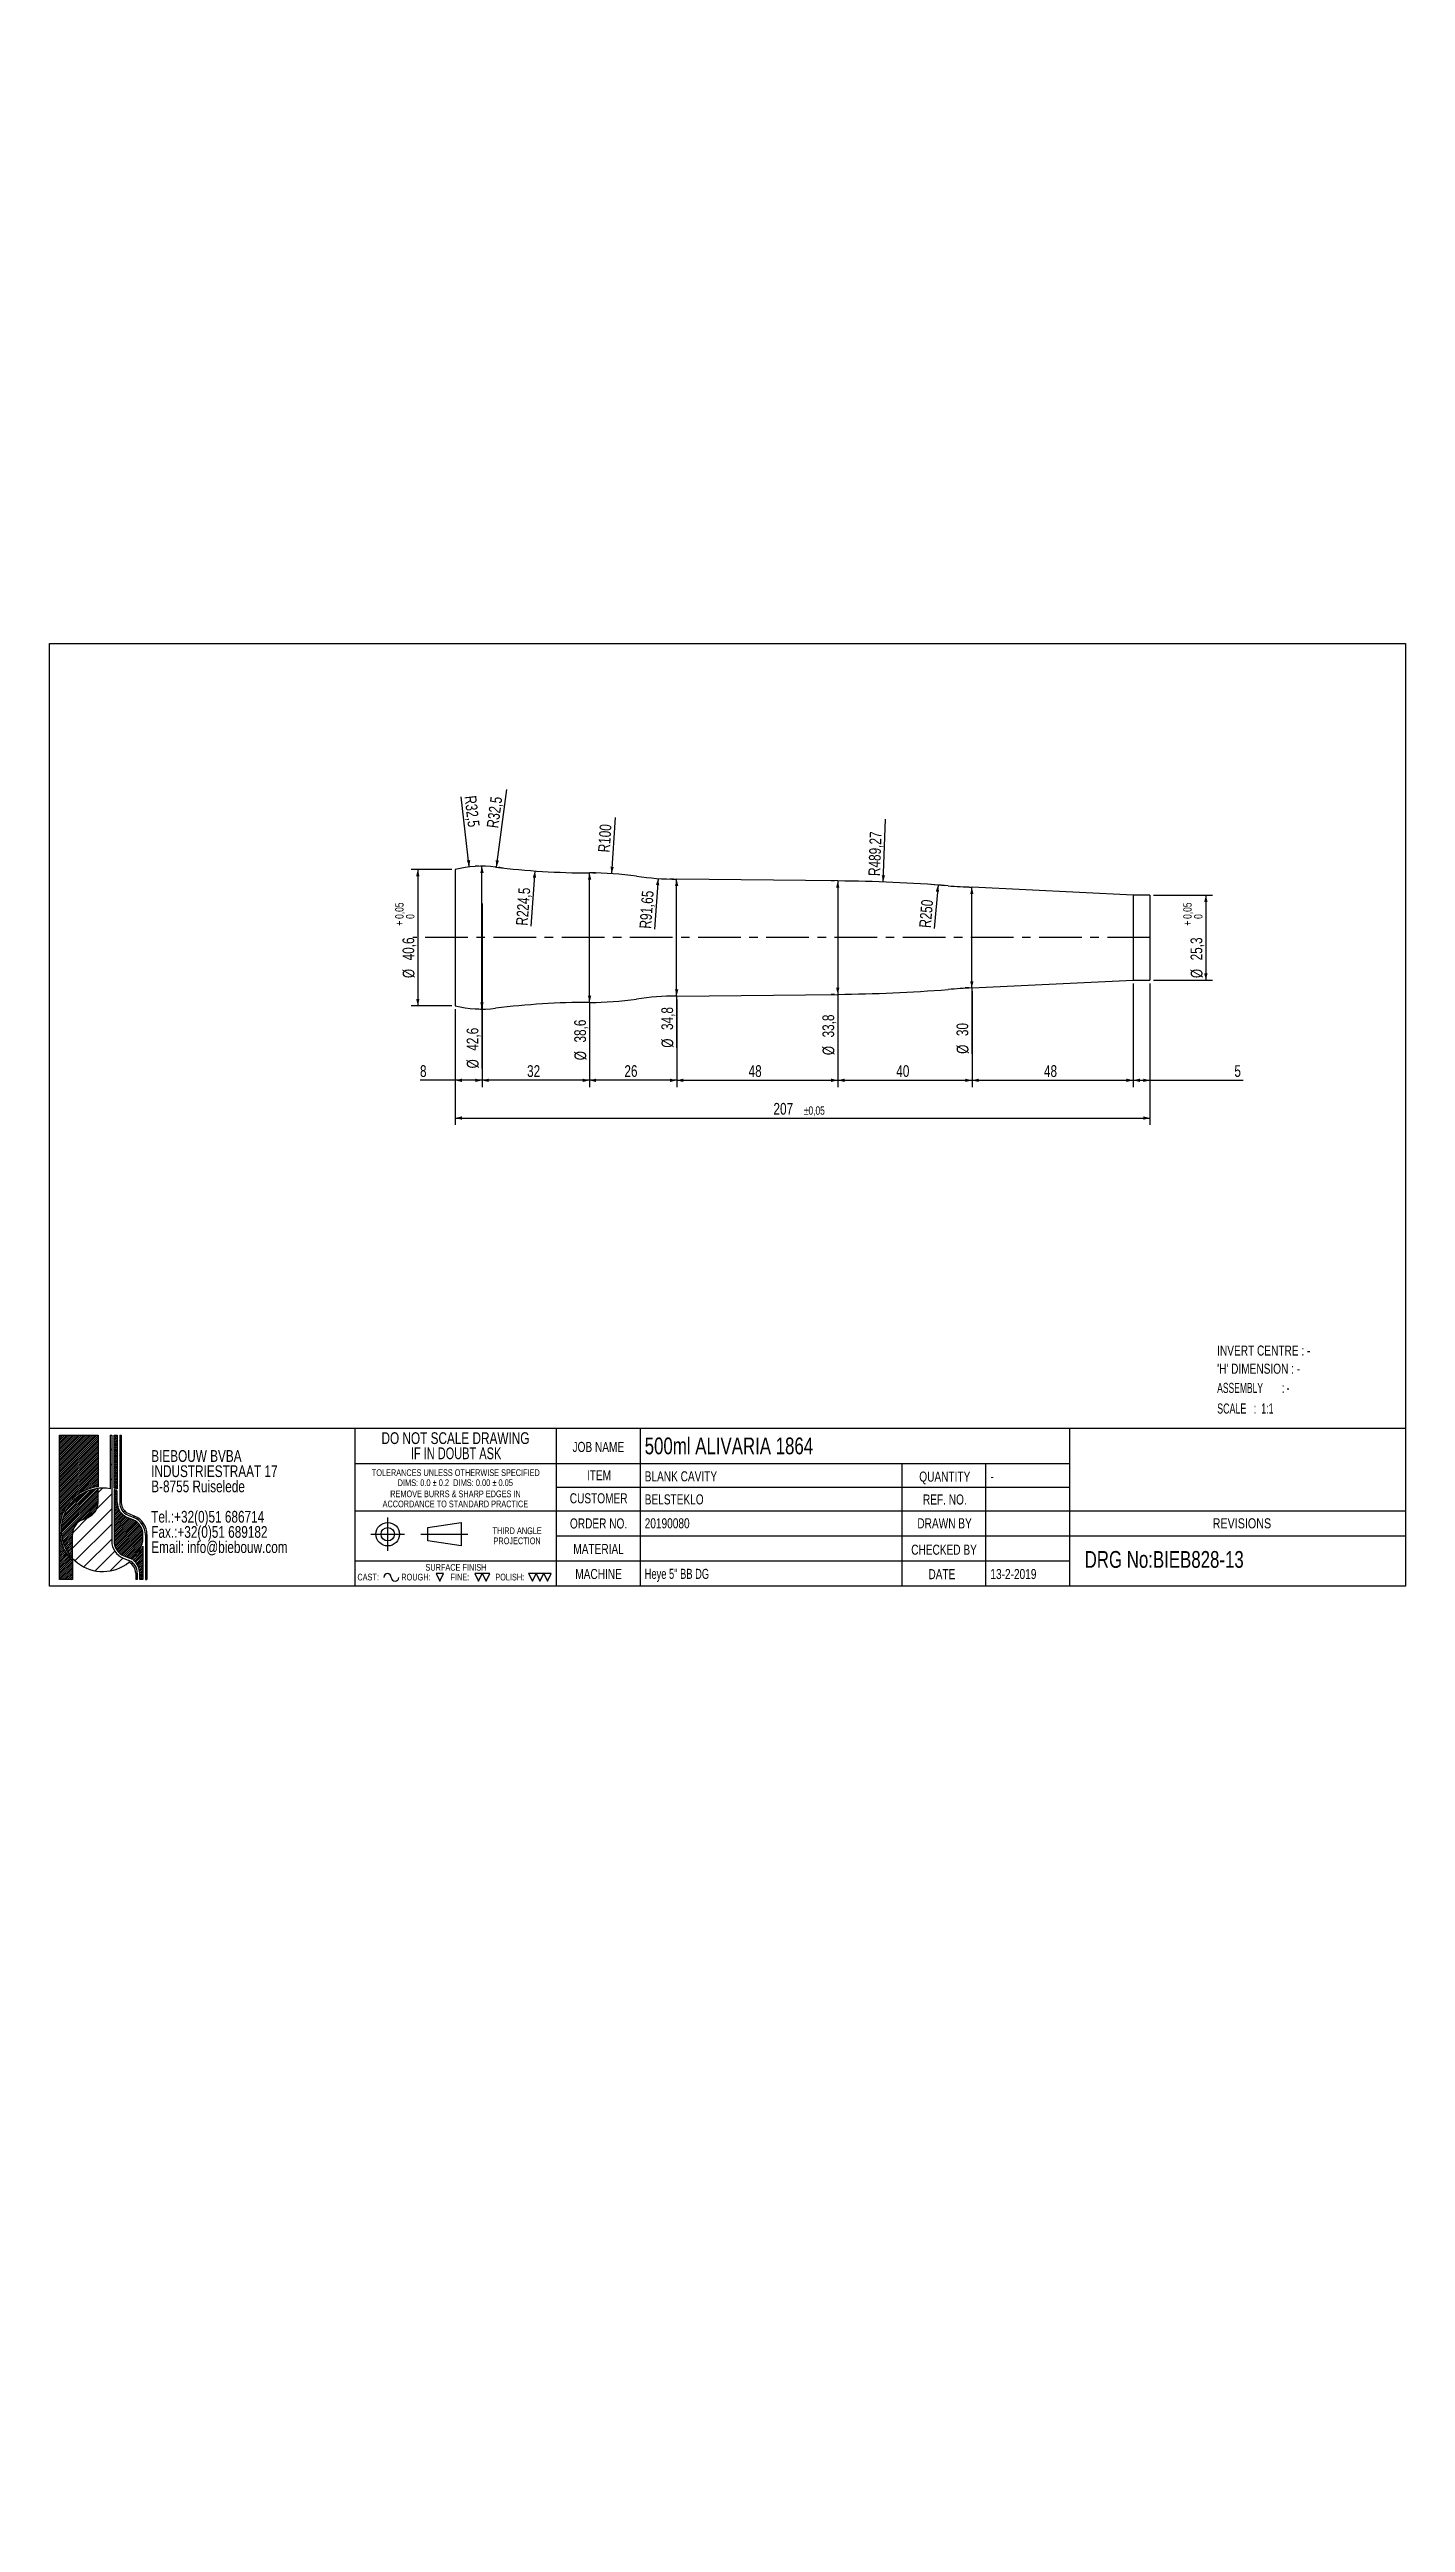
# Model space of a CAD drawing. Header units: millimetres. Extents: x 8 to 412, y -271 to 466.
import ezdxf

# ---------------------------------------------------------------- set-up
doc = ezdxf.new("R2010")
doc.units = ezdxf.units.MM
doc.linetypes.add('CENTERX2', pattern=[20.319999999999997, 12.7, -2.54, 2.54, -2.54])
for name, color, linetype in [('CENTERLINE', 4, 'CENTERX2'), ('DIMENSIONS', 2, 'Continuous'), ('HATCH', 3, 'Continuous'), ('TEXT', 2, 'Continuous')]:
    doc.layers.add(name, color=color, linetype=linetype)
doc.layers.add('OUTLINE', color=7, linetype='Continuous', lineweight=25)
doc.styles.add('SLDTEXTSTYLE0', font='TXT', dxfattribs={"width": 0.75})
doc.styles.add('SLDTEXTSTYLE1', font='TXT', dxfattribs={"width": 0.6911764705882353})
doc.styles.add('SLDTEXTSTYLE2', font='TXT', dxfattribs={"width": 0.7})
doc.styles.add('SLDTEXTSTYLE3', font='TXT', dxfattribs={"width": 0.7978723404255319})
doc.styles.add('SLDTEXTSTYLE4', font='TXT', dxfattribs={"width": 0.6923076923076923})
doc.styles.add('SLDTEXTSTYLE5', font='TXT', dxfattribs={"width": 0.6607142857142857})
doc.styles.add('SLDTEXTSTYLE6', font='TXT', dxfattribs={"width": 0.631578947368421})
doc.dimstyles.new('SLDDIMSTYLE0', dxfattribs={"dimtxt": 3.5, "dimasz": 2, "dimexe": 0, "dimexo": 0.0625, "dimgap": 0.875, "dimtad": 1, "dimrnd": 1e-09, "dimzin": 12, "dimdsep": 46, "dimtxsty": 'SLDTEXTSTYLE0', "dimsah": 1, "dimcen": 0.09, "dimadec": 0, "dimazin": 3, "dimtol": 1, "dimtp": 0.05, "dimtfac": 1, "dimtofl": 0, "dimtmove": 0, "dimatfit": 3, "dimfxl": 0, "dimfrac": 2, "dimtolj": 1, "dimarcsym": 0})
doc.dimstyles.new('SLDDIMSTYLE1', dxfattribs={"dimtxt": 3.5, "dimasz": 2, "dimexe": 0, "dimexo": 0.0625, "dimgap": 0.875, "dimtad": 1, "dimrnd": 1e-09, "dimzin": 12, "dimdsep": 46, "dimtxsty": 'SLDTEXTSTYLE0', "dimsah": 1, "dimcen": 0, "dimadec": 0, "dimazin": 3, "dimtfac": 1, "dimtofl": 0, "dimtmove": 0, "dimatfit": 3, "dimfxl": 0, "dimfrac": 2, "dimtolj": 1, "dimtzin": 12, "dimarcsym": 0})
doc.dimstyles.new('SLDDIMSTYLE2', dxfattribs={"dimtxt": 3.5, "dimasz": 2, "dimexe": 0, "dimexo": 0.0625, "dimgap": 0.875, "dimtad": 1, "dimrnd": 1e-09, "dimzin": 12, "dimdsep": 46, "dimtxsty": 'SLDTEXTSTYLE0', "dimsah": 1, "dimcen": 0.09, "dimadec": 0, "dimazin": 3, "dimtfac": 1, "dimtofl": 0, "dimtmove": 0, "dimatfit": 3, "dimfxl": 0, "dimfrac": 2, "dimtolj": 1, "dimtzin": 12, "dimarcsym": 0})
doc.dimstyles.new('SLDDIMSTYLE3', dxfattribs={"dimtxt": 3.5, "dimasz": 2, "dimexe": 0, "dimexo": 0.0625, "dimgap": 0.875, "dimtad": 1, "dimrnd": 1e-09, "dimzin": 12, "dimdsep": 46, "dimtxsty": 'SLDTEXTSTYLE0', "dimsah": 1, "dimcen": 0.09, "dimadec": 0, "dimazin": 3, "dimtol": 1, "dimtp": 0.05, "dimtm": 0.05, "dimtfac": 1, "dimtofl": 0, "dimtmove": 0, "dimatfit": 3, "dimfxl": 0, "dimfrac": 2, "dimtolj": 1, "dimarcsym": 0})
doc.dimstyles.new('SLDDIMSTYLE4', dxfattribs={"dimtxt": 3.5, "dimasz": 2, "dimexe": 0, "dimexo": 0.0625, "dimgap": 0.875, "dimtad": 1, "dimrnd": 1e-09, "dimzin": 12, "dimdsep": 46, "dimtxsty": 'SLDTEXTSTYLE0', "dimsah": 1, "dimcen": 0, "dimadec": 0, "dimazin": 3, "dimtfac": 1, "dimtofl": 0, "dimtmove": 0, "dimatfit": 3, "dimfxl": 0, "dimfrac": 2, "dimtolj": 1, "dimtzin": 12, "dimarcsym": 0})
pattern_1 = [(45, (0, 0), (-0.2806330037834111, 0.2806330037834111), [])]
pattern_2 = [(45.0000000000001, (0, 0), (-2.245064030267292, 2.245064030267284), [])]

msp = doc.modelspace()

# ---------------------------------------------------------------- texts
at = {"layer": 'TEXT'}
for s, insert, char_height, attachment_point, style in [("'H' DIMENSION : -", (355.8858320410848, 74.32380575351146), 3, 1, 'SLDTEXTSTYLE0'), ('INVERT CENTRE : -', (355.8858320410849, 79.73473918388605), 3, 1, 'SLDTEXTSTYLE0'), ('ASSEMBLY        : -', (355.8858320410848, 68.60543368060368), 3, 1, 'SLDTEXTSTYLE6'), ('SCALE   :  1:1', (355.8858320410848, 62.4585307335178), 3, 1, 'SLDTEXTSTYLE5'), ('500ml ALIVARIA 1864', (185.3356476726978, 52.31634408613472), 5, 1, 'SLDTEXTSTYLE0'), ('JOB NAME', (171.5194316118113, 51.01096898359113), 3, 2, 'SLDTEXTSTYLE0'), ('ITEM', (171.7183895877651, 42.58459331334971), 3, 2, 'SLDTEXTSTYLE0'), ('BLANK CAVITY', (185.3356476726979, 42.25125969254811), 3, 1, 'SLDTEXTSTYLE0'), ('QUANTITY', (274.739223068869, 42.16498313193209), 3, 2, 'SLDTEXTSTYLE0'), ('-', (288.355178992993, 42.22288874440434), 3, 1, 'SLDTEXTSTYLE0'), ('CUSTOMER', (171.6152642204514, 35.70857547238034), 3, 2, 'SLDTEXTSTYLE0'), ('BELSTEKLO', (185.3356476726979, 35.37524185157877), 3, 1, 'SLDTEXTSTYLE0'), ('REF. NO.', (274.7547703088197, 35.35340462566546), 3, 2, 'SLDTEXTSTYLE0'), ('ORDER NO.', (171.5840147941461, 28.20788783192398), 3, 2, 'SLDTEXTSTYLE0'), ('20190080', (185.3285701968924, 28.25372100978859), 3, 1, 'SLDTEXTSTYLE0'), ('DRAWN BY', (274.6735199616227, 28.24386262555702), 3, 2, 'SLDTEXTSTYLE0'), ('REVISIONS', (363.253878740676, 28.24386262555702), 3, 2, 'SLDTEXTSTYLE3'), ('MATERIAL', (171.5913061409345, 20.58667235633873), 3, 2, 'SLDTEXTSTYLE0'), ('CHECKED BY', (274.5160753024359, 20.38182230631737), 3, 2, 'SLDTEXTSTYLE0'), ('DRG No:BIEB828-13', (316.4123628332072, 18.48178827602045), 5, 1, 'SLDTEXTSTYLE0'), ('CAST:', (99.74144781569869, 11.71938222873775), 2, 1, 'SLDTEXTSTYLE0'), ('ROUGH:', (112.8177506495297, 11.71938222873775), 2, 1, 'SLDTEXTSTYLE0'), ('SURFACE FINISH', (129.1010282843464, 14.63616514665305), 2, 2, 'SLDTEXTSTYLE0'), ('FINE:', (127.472204460089, 11.71938222873775), 2, 1, 'SLDTEXTSTYLE0'), ('POLISH:', (140.8244601770985, 11.71938222873775), 2, 1, 'SLDTEXTSTYLE0'), ('MACHINE', (171.5892237036576, 13.13695942547274), 3, 2, 'SLDTEXTSTYLE0'), ('Heye 5" BB DG', (185.3285701968923, 13.18279260333729), 3, 1, 'SLDTEXTSTYLE4'), ('DATE', (273.86978236707, 13.08876582317178), 3, 2, 'SLDTEXTSTYLE0'), ('13-2-2019', (288.3193237968932, 13.13459900103633), 3, 1, 'SLDTEXTSTYLE0')]:
    msp.add_mtext(s, dxfattribs=dict(at, insert=insert, char_height=char_height, attachment_point=attachment_point, style=style))

# ---------------------------------------------------------------- blocks, each defined once
blk = doc.blocks.new('SW_NOTE_0')
at = {"layer": 'TEXT', "color": 0, "char_height": 3.5, "attachment_point": 1, "style": 'SLDTEXTSTYLE0'}
for s, insert in [('BIEBOUW BVBA', (0, 4.497652582159624)), ('INDUSTRIESTRAAT 17', (0, -0.02804194829763434)), ('B-8755 Ruiselede', (0, -4.553736478754892)), ('Tel.:+32(0)51 686714', (0, -13.60512553966941)), ('Fax.:+32(0)51 689182', (0, -18.13082007012667)), ('Email: info@biebouw.com', (0, -22.65651460058393))]:
    blk.add_mtext(s, dxfattribs=dict(at, insert=insert))
blk = doc.blocks.new('SW_NOTE_0_1')
at = {"layer": 'TEXT', "color": 0, "char_height": 2, "attachment_point": 2, "style": 'SLDTEXTSTYLE0'}
for s, insert in [('THIRD ANGLE', (8.34375000000001, 2.5700871898055)), ('PROJECTION', (8.329166397452347, -0.4299128362715322))]:
    blk.add_mtext(s, dxfattribs=dict(at, insert=insert))
blk = doc.blocks.new('SW_NOTE_0_2')
at = {"layer": 'TEXT', "color": 0, "char_height": 2, "attachment_point": 2, "style": 'SLDTEXTSTYLE0'}
for s, insert in [('REMOVE BURRS & SHARP EDGES IN', (21.78125, 2.570087189805503)), ('ACCORDANCE TO STANDARD PRACTICE', (21.7472258657217, -0.4299128362715288))]:
    blk.add_mtext(s, dxfattribs=dict(at, insert=insert))
blk = doc.blocks.new('SW_NOTE_0_3')
at = {"layer": 'TEXT', "color": 0, "char_height": 2, "attachment_point": 2}
for s, insert, style in [('TOLERANCES UNLESS OTHERWISE SPECIFIED', (27.09375, 2.570087189805503), 'SLDTEXTSTYLE0'), ('DIMS: 0.0 ± 0.2  DIMS: 0.00 ± 0.05', (26.93194648623468, -0.4299128362715288), 'SLDTEXTSTYLE1')]:
    blk.add_mtext(s, dxfattribs=dict(at, insert=insert, style=style))
blk = doc.blocks.new('SW_NOTE_0_4')
at = {"layer": 'TEXT', "color": 0, "char_height": 3.5, "attachment_point": 2}
for s, insert, style in [('DO NOT SCALE DRAWING', (28.71093750000001, 4.497652582159624), 'SLDTEXTSTYLE0'), ('IF IN DOUBT ASK', (28.89079850912093, -0.02804194829763434), 'SLDTEXTSTYLE2')]:
    blk.add_mtext(s, dxfattribs=dict(at, insert=insert, style=style))
blk = doc.blocks.new('_D')
at = {"layer": 'DIMENSIONS'}
for p, q in [((127.8672659694946, 221.5952952877426), (115.7406205000144, 221.5952952877427)), ((117.7406205000144, 221.5952952877427), (117.7406205000143, 180.9952952877427)), ((127.8672659694944, 180.9952952877427), (115.7406205000143, 180.9952952877427))]:
    blk.add_line(p, q, dxfattribs=at)
for points in [[(117.7406205000144, 221.5952952877427), (117.2406205000144, 219.5952952877427), (118.2406205000144, 219.5952952877427)], [(117.7406205000143, 180.9952952877427), (118.2406205000143, 182.9952952877427), (117.2406205000143, 182.9952952877427)]]:
    blk.add_solid(points, dxfattribs=at)
at = {"layer": 'DIMENSIONS', "attachment_point": 1, "rotation": 90.0000000000002, "style": 'SLDTEXTSTYLE0'}
for s, insert, char_height in [('0,05', (110.99225678404, 206.8845140979434), 2.5), ('0', (114.2248956013205, 206.8845140979434), 2.5), ('+', (110.99225678404, 204.8636800841237), 2.5), ('40,6', (113.1754112341527, 194.5192353100325), 3.5), ('%%c', (113.2288834108126, 189.2407979116584), 3.5)]:
    blk.add_mtext(s, dxfattribs=dict(at, insert=insert, char_height=char_height))
blk = doc.blocks.new('_D_1')
at = {"layer": 'DIMENSIONS'}
blk.add_line((133.0756566068222, 222.3733636692443), (130.6208722560207, 243.2710062157237), dxfattribs=at)
blk.add_solid([(133.0756566068222, 222.3733636692443), (133.3389124672962, 224.4180387906086), (132.3457411324808, 224.3013738871417)], dxfattribs=at)
at = {"layer": 'DIMENSIONS', "insert": (135.0971282239738, 243.7968187840971), "char_height": 3.5, "attachment_point": 1, "rotation": 276.6996634592391, "style": 'SLDTEXTSTYLE0'}
blk.add_mtext('R32,5', dxfattribs=at)
blk = doc.blocks.new('_D_2')
at = {"layer": 'DIMENSIONS'}
blk.add_line((141.1678180667714, 222.3095041350604), (144.2549136002615, 245.4340560525785), dxfattribs=at)
blk.add_arc((136.8672659694945, 190.0952952877426), 32.5, 78.87459922003727, 81.08494022634514, dxfattribs=at)
blk.add_solid([(141.1678180667714, 222.3095041350604), (141.9280706396395, 224.2257546472449), (140.9368642135682, 224.3580793271611)], dxfattribs=at)
at = {"layer": 'DIMENSIONS', "insert": (138.214363761088, 234.2496009181806), "char_height": 3.5, "attachment_point": 1, "rotation": 82.3960525969595, "style": 'SLDTEXTSTYLE0'}
blk.add_mtext('R32,5', dxfattribs=at)
blk = doc.blocks.new('_D_3')
at = {"layer": 'DIMENSIONS'}
blk.add_line((152.6412090374147, 221.1824437663597), (151.4478477394181, 204.7145531230457), dxfattribs=at)
blk.add_solid([(152.6412090374147, 221.1824437663597), (151.9979638720479, 219.2238126992028), (152.9953485113414, 219.1515362763427)], dxfattribs=at)
at = {"layer": 'DIMENSIONS', "insert": (146.9481062508575, 205.0406311533015), "char_height": 3.5, "attachment_point": 1, "rotation": 85.85525204443185, "style": 'SLDTEXTSTYLE0'}
blk.add_mtext('R224,5', dxfattribs=at)
blk = doc.blocks.new('_D_4')
at = {"layer": 'DIMENSIONS'}
for p, q in [((336.8672659694946, 213.9452952877419), (354.5192482081843, 213.9452952877419)), ((352.5192482081843, 213.9452952877419), (352.5192482081841, 188.6452952877419)), ((336.8672659694944, 188.645295287742), (354.5192482081841, 188.6452952877419))]:
    blk.add_line(p, q, dxfattribs=at)
for points in [[(352.5192482081843, 213.9452952877419), (352.0192482081843, 211.9452952877419), (353.0192482081843, 211.9452952877419)], [(352.5192482081841, 188.6452952877419), (353.0192482081841, 190.6452952877419), (352.0192482081841, 190.6452952877419)]]:
    blk.add_solid(points, dxfattribs=at)
at = {"layer": 'DIMENSIONS', "attachment_point": 1, "rotation": 90.0000000000002, "style": 'SLDTEXTSTYLE0'}
for s, insert, char_height in [('0,05', (345.7708844922099, 206.8845140979426), 2.5), ('0', (349.0035233094904, 206.8845140979426), 2.5), ('+', (345.7708844922099, 204.8636800841229), 2.5), ('25,3', (347.9540389423227, 194.5192353100317), 3.5), ('%%c', (348.0075111189825, 189.2407979116576), 3.5)]:
    blk.add_mtext(s, dxfattribs=dict(at, insert=insert, char_height=char_height))
blk = doc.blocks.new('_D_5')
at = {"layer": 'DIMENSIONS'}
blk.add_line((256.3647460843146, 217.8684008848841), (257.0773150289392, 236.6052241075351), dxfattribs=at)
blk.add_solid([(256.3647460843146, 217.8684008848841), (256.9403907606402, 219.8479546746605), (255.9411131329424, 219.8859576058989)], dxfattribs=at)
at = {"layer": 'DIMENSIONS', "insert": (251.9206398665214, 219.7313631913786), "char_height": 3.5, "attachment_point": 1, "rotation": 87.82206797973451, "style": 'SLDTEXTSTYLE0'}
blk.add_mtext('R489,27', dxfattribs=at)
blk = doc.blocks.new('_D_6')
at = {"layer": 'DIMENSIONS'}
for p, q in [((194.8672659694945, 182.8952952877424), (194.8672659694945, 156.770295287742)), ((242.8672659694945, 183.3952952877423), (242.8672659694945, 156.770295287742)), ((194.8672659694945, 158.770295287742), (242.8672659694945, 158.770295287742))]:
    blk.add_line(p, q, dxfattribs=at)
for points in [[(194.8672659694945, 158.770295287742), (196.8672659694945, 158.270295287742), (196.8672659694945, 159.270295287742)], [(242.8672659694945, 158.770295287742), (240.8672659694945, 159.270295287742), (240.8672659694945, 158.270295287742)]]:
    blk.add_solid(points, dxfattribs=at)
at = {"layer": 'DIMENSIONS', "insert": (216.2811547759717, 163.2820322023208), "char_height": 3.5, "attachment_point": 1, "style": 'SLDTEXTSTYLE0'}
blk.add_mtext('48', dxfattribs=at)
blk = doc.blocks.new('_D_7')
at = {"layer": 'DIMENSIONS'}
for p, q in [((282.8672659694944, 185.2952952877421), (282.8672659694944, 156.770295287742)), ((330.8672659694944, 187.645295287742), (330.8672659694944, 156.770295287742)), ((282.8672659694944, 158.770295287742), (330.8672659694944, 158.770295287742))]:
    blk.add_line(p, q, dxfattribs=at)
for points in [[(282.8672659694944, 158.770295287742), (284.8672659694944, 158.270295287742), (284.8672659694944, 159.270295287742)], [(330.8672659694944, 158.770295287742), (328.8672659694944, 159.270295287742), (328.8672659694944, 158.270295287742)]]:
    blk.add_solid(points, dxfattribs=at)
at = {"layer": 'DIMENSIONS', "insert": (304.2811547759717, 163.2820322023208), "char_height": 3.5, "attachment_point": 1, "style": 'SLDTEXTSTYLE0'}
blk.add_mtext('48', dxfattribs=at)
blk = doc.blocks.new('_D_8')
at = {"layer": 'DIMENSIONS'}
for p, q in [((330.8672659694944, 187.645295287742), (330.8672659694943, 156.7702952877374)), ((335.8672659694944, 187.645295287742), (335.8672659694943, 156.7702952877373)), ((330.8672659694943, 158.7702952877374), (335.8672659694943, 158.7702952877373)), ((335.8672659694943, 158.7702952877373), (363.5902979094947, 158.7702952877372))]:
    blk.add_line(p, q, dxfattribs=at)
for points in [[(330.8672659694943, 158.7702952877374), (332.8672659694943, 158.2702952877374), (332.8672659694943, 159.2702952877374)], [(335.8672659694943, 158.7702952877373), (333.8672659694943, 159.2702952877373), (333.8672659694943, 158.2702952877373)]]:
    blk.add_solid(points, dxfattribs=at)
at = {"layer": 'DIMENSIONS', "insert": (361.0041867159719, 163.2820322023161), "char_height": 3.5, "attachment_point": 1, "style": 'SLDTEXTSTYLE0'}
blk.add_mtext('5', dxfattribs=at)
blk = doc.blocks.new('_D_9')
at = {"layer": 'DIMENSIONS'}
for p, q in [((335.8672659694944, 187.645295287742), (335.8672659694943, 145.517553386451)), ((128.8672659694944, 179.9952952877427), (128.8672659694943, 145.5175533864517)), ((128.8672659694943, 147.5175533864517), (335.8672659694943, 147.517553386451))]:
    blk.add_line(p, q, dxfattribs=at)
for points in [[(128.8672659694943, 147.5175533864517), (130.8672659694943, 147.0175533864517), (130.8672659694943, 148.0175533864517)], [(335.8672659694943, 147.517553386451), (333.8672659694943, 148.017553386451), (333.8672659694943, 147.017553386451)]]:
    blk.add_solid(points, dxfattribs=at)
at = {"layer": 'DIMENSIONS', "attachment_point": 1, "style": 'SLDTEXTSTYLE0'}
for s, insert, char_height in [('207', (223.6940022557784, 152.0292903010302), 3.5), ('±0,05', (232.7453913166929, 151.0180003457623), 2.5)]:
    blk.add_mtext(s, dxfattribs=dict(at, insert=insert, char_height=char_height))
blk = doc.blocks.new('_D_10')
at = {"layer": 'DIMENSIONS'}
for p, q in [((281.8672659694947, 216.2952952877422), (280.796417034503, 216.2952952877422)), ((282.7964170345027, 186.2952952877421), (282.796417034503, 216.2952952877422)), ((281.8672659694944, 186.2952952877421), (280.7964170345027, 186.2952952877421)), ((282.7964170345027, 186.2952952877421), (282.7964170345024, 166.6674022598911))]:
    blk.add_line(p, q, dxfattribs=at)
for points in [[(282.796417034503, 216.2952952877422), (282.296417034503, 214.2952952877422), (283.296417034503, 214.2952952877422)], [(282.7964170345027, 186.2952952877421), (283.2964170345027, 188.2952952877421), (282.2964170345027, 188.2952952877421)]]:
    blk.add_solid(points, dxfattribs=at)
at = {"layer": 'DIMENSIONS', "char_height": 3.5, "attachment_point": 1, "rotation": 89.99999999999932, "style": 'SLDTEXTSTYLE0'}
for s, insert in [('30', (278.2312077686407, 171.9458396582653)), ('%%c', (278.2846799453005, 166.6674022598912))]:
    blk.add_mtext(s, dxfattribs=dict(at, insert=insert))
blk = doc.blocks.new('_D_11')
at = {"layer": 'DIMENSIONS'}
for p, q in [((282.8672659694944, 185.2952952877421), (282.8672659694944, 156.770295287742)), ((242.8672659694945, 183.3952952877423), (242.8672659694945, 156.770295287742)), ((242.8672659694945, 158.770295287742), (282.8672659694944, 158.770295287742))]:
    blk.add_line(p, q, dxfattribs=at)
for points in [[(242.8672659694945, 158.770295287742), (244.8672659694945, 158.270295287742), (244.8672659694945, 159.270295287742)], [(282.8672659694944, 158.770295287742), (280.8672659694944, 159.270295287742), (280.8672659694944, 158.270295287742)]]:
    blk.add_solid(points, dxfattribs=at)
at = {"layer": 'DIMENSIONS', "insert": (260.2811547759716, 163.2820322023208), "char_height": 3.5, "attachment_point": 1, "style": 'SLDTEXTSTYLE0'}
blk.add_mtext('40', dxfattribs=at)
blk = doc.blocks.new('_D_12')
at = {"layer": 'DIMENSIONS'}
for p, q in [((193.8672659694946, 218.6952952877425), (192.8548674004187, 218.6952952877425)), ((194.8548674004186, 183.8952952877424), (194.8548674004188, 218.6952952877425)), ((193.8672659694945, 183.8952952877424), (192.8548674004186, 183.8952952877424)), ((194.8548674004186, 183.8952952877424), (194.8548674004185, 168.4909031006196))]:
    blk.add_line(p, q, dxfattribs=at)
for points in [[(194.8548674004188, 218.6952952877425), (194.3548674004188, 216.6952952877425), (195.3548674004188, 216.6952952877425)], [(194.8548674004186, 183.8952952877424), (195.3548674004186, 185.8952952877424), (194.3548674004186, 185.8952952877424)]]:
    blk.add_solid(points, dxfattribs=at)
at = {"layer": 'DIMENSIONS', "char_height": 3.5, "attachment_point": 1, "rotation": 89.99999999999973, "style": 'SLDTEXTSTYLE0'}
for s, insert in [('34,8', (190.2896581345568, 173.7693404989937)), ('%%c', (190.3431303112166, 168.4909031006196))]:
    blk.add_mtext(s, dxfattribs=dict(at, insert=insert))
blk = doc.blocks.new('_D_13')
at = {"layer": 'DIMENSIONS'}
for p, q in [((241.8672659694946, 218.1952952877423), (240.8415236886415, 218.1952952877423)), ((242.8415236886415, 218.1952952877423), (242.8415236886413, 184.3952952877423)), ((241.8672659694944, 184.3952952877423), (240.8415236886413, 184.3952952877423)), ((242.8415236886413, 184.3952952877423), (242.8415236886412, 166.2692186817381))]:
    blk.add_line(p, q, dxfattribs=at)
for points in [[(242.8415236886415, 218.1952952877423), (242.3415236886415, 216.1952952877423), (243.3415236886415, 216.1952952877423)], [(242.8415236886413, 184.3952952877423), (243.3415236886413, 186.3952952877423), (242.3415236886413, 186.3952952877423)]]:
    blk.add_solid(points, dxfattribs=at)
at = {"layer": 'DIMENSIONS', "char_height": 3.5, "attachment_point": 1, "rotation": 90.00000000000016, "style": 'SLDTEXTSTYLE0'}
for s, insert in [('33,8', (238.2763144227795, 171.5476560801122)), ('%%c', (238.3297865994394, 166.2692186817381))]:
    blk.add_mtext(s, dxfattribs=dict(at, insert=insert))
blk = doc.blocks.new('_D_14')
at = {"layer": 'DIMENSIONS'}
blk.add_line((272.7195614195953, 216.9993009171604), (271.5516171088488, 204.0006355619472), dxfattribs=at)
blk.add_arc((295.0922069786525, 465.9962180279728), 250, 264.4073421953649, 265.323790448833, dxfattribs=at)
blk.add_solid([(272.7195614195953, 216.9993009171604), (272.0425864209012, 215.052070871392), (273.0385740893444, 214.9625802891557)], dxfattribs=at)
at = {"layer": 'DIMENSIONS', "insert": (267.0581434644151, 204.4043790875393), "char_height": 3.5, "attachment_point": 1, "rotation": 84.86569865336496, "style": 'SLDTEXTSTYLE0'}
blk.add_mtext('R250', dxfattribs=at)
blk = doc.blocks.new('_D_15')
at = {"layer": 'DIMENSIONS'}
blk.add_line((175.5045965550531, 220.3747813692914), (176.6181765180278, 237.115312066689), dxfattribs=at)
blk.add_solid([(175.5045965550531, 220.3747813692914), (176.136240597172, 222.3371844379946), (175.1384457363566, 222.4035577438501)], dxfattribs=at)
at = {"layer": 'DIMENSIONS', "insert": (171.4141983209537, 226.8457094880424), "char_height": 3.5, "attachment_point": 1, "rotation": 86.19429191868312, "style": 'SLDTEXTSTYLE0'}
blk.add_mtext('R100', dxfattribs=at)
blk = doc.blocks.new('_D_16')
at = {"layer": 'DIMENSIONS'}
blk.add_line((189.3132231960186, 218.9217247160358), (188.2368642694908, 203.8033271607399), dxfattribs=at)
blk.add_solid([(189.3132231960186, 218.9217247160358), (188.672454488231, 216.9622820750994), (189.6699296966467, 216.8912665233094)], dxfattribs=at)
at = {"layer": 'DIMENSIONS', "insert": (183.7375956522214, 204.1236539626601), "char_height": 3.5, "attachment_point": 1, "rotation": 85.92768077298835, "style": 'SLDTEXTSTYLE0'}
blk.add_mtext('R91,65', dxfattribs=at)
blk = doc.blocks.new('_D_17')
at = {"layer": 'DIMENSIONS'}
for p, q in [((168.8672659694945, 180.9952952877425), (168.8672659694945, 156.770295287742)), ((194.8672659694945, 182.8952952877424), (194.8672659694945, 156.770295287742)), ((194.8672659694945, 158.770295287742), (168.8672659694945, 158.770295287742))]:
    blk.add_line(p, q, dxfattribs=at)
for points in [[(168.8672659694945, 158.770295287742), (170.8672659694945, 158.270295287742), (170.8672659694945, 159.270295287742)], [(194.8672659694945, 158.770295287742), (192.8672659694945, 159.270295287742), (192.8672659694945, 158.270295287742)]]:
    blk.add_solid(points, dxfattribs=at)
at = {"layer": 'DIMENSIONS', "insert": (179.2811547759717, 163.2820322023208), "char_height": 3.5, "attachment_point": 1, "style": 'SLDTEXTSTYLE0'}
blk.add_mtext('26', dxfattribs=at)
blk = doc.blocks.new('_D_18')
at = {"layer": 'DIMENSIONS'}
for p, q in [((136.8672659694946, 211.4952952877426), (136.8672659694946, 156.770295287742)), ((168.8672659694945, 180.9952952877425), (168.8672659694945, 156.770295287742)), ((168.8672659694945, 158.770295287742), (136.8672659694946, 158.770295287742))]:
    blk.add_line(p, q, dxfattribs=at)
for points in [[(136.8672659694946, 158.770295287742), (138.8672659694946, 158.270295287742), (138.8672659694946, 159.270295287742)], [(168.8672659694945, 158.770295287742), (166.8672659694945, 159.270295287742), (166.8672659694945, 158.270295287742)]]:
    blk.add_solid(points, dxfattribs=at)
at = {"layer": 'DIMENSIONS', "insert": (150.2811547759717, 163.2820322023209), "char_height": 3.5, "attachment_point": 1, "style": 'SLDTEXTSTYLE0'}
blk.add_mtext('32', dxfattribs=at)
blk = doc.blocks.new('_D_19')
at = {"layer": 'DIMENSIONS'}
for p, q in [((136.8672659694946, 211.4952952877426), (136.8672659694944, 156.770295287742)), ((128.8672659694944, 179.9952952877427), (128.8672659694944, 156.770295287742)), ((128.8672659694944, 158.770295287742), (118.3893642077293, 158.770295287742)), ((136.8672659694944, 158.770295287742), (128.8672659694944, 158.770295287742))]:
    blk.add_line(p, q, dxfattribs=at)
for points in [[(128.8672659694944, 158.770295287742), (130.8672659694944, 158.270295287742), (130.8672659694944, 159.270295287742)], [(136.8672659694944, 158.770295287742), (134.8672659694944, 159.270295287742), (134.8672659694944, 158.270295287742)]]:
    blk.add_solid(points, dxfattribs=at)
at = {"layer": 'DIMENSIONS', "insert": (118.3893642077293, 163.2820322023209), "char_height": 3.5, "attachment_point": 1, "style": 'SLDTEXTSTYLE0'}
blk.add_mtext('8', dxfattribs=at)
blk = doc.blocks.new('_D_20')
at = {"layer": 'DIMENSIONS'}
for p, q in [((135.8672659694945, 222.5952952877426), (134.845714923689, 222.5952952877426)), ((136.845714923689, 179.9952952877426), (136.845714923689, 222.5952952877426)), ((135.8672659694946, 179.9952952877426), (134.845714923689, 179.9952952877426)), ((136.845714923689, 179.9952952877426), (136.845714923689, 162.3188368757219))]:
    blk.add_line(p, q, dxfattribs=at)
for points in [[(136.845714923689, 222.5952952877426), (136.345714923689, 220.5952952877426), (137.345714923689, 220.5952952877426)], [(136.845714923689, 179.9952952877426), (137.345714923689, 181.9952952877426), (136.345714923689, 181.9952952877426)]]:
    blk.add_solid(points, dxfattribs=at)
at = {"layer": 'DIMENSIONS', "char_height": 3.5, "attachment_point": 1, "rotation": 89.99999999999986, "style": 'SLDTEXTSTYLE0'}
for s, insert in [('42,6', (132.2805056578273, 167.597274274096)), ('%%c', (132.3339778344871, 162.3188368757219))]:
    blk.add_mtext(s, dxfattribs=dict(at, insert=insert))
blk = doc.blocks.new('_D_21')
at = {"layer": 'DIMENSIONS'}
for p, q in [((168.9084440921276, 181.9952952877425), (168.9084440921277, 220.5952952877425)), ((169.8672659694946, 220.5952952877425), (170.9084440921277, 220.5952952877425)), ((168.9084440921276, 181.9952952877425), (168.9084440921275, 164.7581411879719)), ((169.8672659694945, 181.9952952877425), (170.9084440921276, 181.9952952877425))]:
    blk.add_line(p, q, dxfattribs=at)
for points in [[(168.9084440921277, 220.5952952877425), (168.4084440921277, 218.5952952877425), (169.4084440921277, 218.5952952877425)], [(168.9084440921276, 181.9952952877425), (169.4084440921276, 183.9952952877425), (168.4084440921276, 183.9952952877425)]]:
    blk.add_solid(points, dxfattribs=at)
at = {"layer": 'DIMENSIONS', "char_height": 3.5, "attachment_point": 1, "rotation": 89.99999999999983, "style": 'SLDTEXTSTYLE0'}
for s, insert in [('38,6', (164.3432348262657, 170.036578586346)), ('%%c', (164.3967070029256, 164.7581411879719))]:
    blk.add_mtext(s, dxfattribs=dict(at, insert=insert))

# ---------------------------------------------------------------- dimensions: what is measured, and where the dimension line sits
at = {"layer": 'DIMENSIONS'}
for center, mpoint, dimstyle, picture, middle in [((295.0922069786525, 465.9962180279728), (272.7195614195953, 216.9993009171604), 'SLDDIMSTYLE4', '_D_14', (272.0242458081461, 209.2606671710733)), ((168.8672659694979, 445.095295287784), (152.6412090374147, 221.1824437663597), 'SLDDIMSTYLE1', '_D_3', (151.9696400410219, 211.9149423349855)), ((195.8219194103727, 310.342025612022), (189.3132231960186, 218.9217247160358), 'SLDDIMSTYLE4', '_D_16', (188.7479765080831, 210.9822127606913)), ((136.8672659694945, 190.0952952877426), (133.0756566068222, 222.3733636692443), 'SLDDIMSTYLE1', '_D_1', (131.3047693574951, 237.449067666926)), ((136.8672659694945, 190.0952952877426), (141.1678180667714, 222.3095041350604), 'SLDDIMSTYLE1', '_D_2', (143.4787530603298, 239.6199939732451)), ((168.8672659694942, 120.5952952877425), (175.5045965550531, 220.3747813692914), 'SLDDIMSTYLE4', '_D_15', (176.2689572475378, 231.8653323780711)), ((237.7709527813398, -271.0507707749632), (256.3647460843146, 217.8684008848841), 'SLDDIMSTYLE1', '_D_5', (256.7534984513397, 228.0902947672111))]:
    dim = msp.add_radius_dim(center=center, mpoint=mpoint, dimstyle=dimstyle, dxfattribs=at)
    dim.commit()
    dim.dimension.update_dxf_attribs({"geometry": picture, "text_midpoint": middle, "dimtype": 164})
for base, p1, p2, dimstyle, picture, middle in [((117.7406205000143, 180.9952952877427), (128.8672659694946, 221.5952952877426), (128.8672659694944, 180.9952952877427), 'SLDDIMSTYLE0', '_D', (117.7406205000144, 201.2952952877427)), ((136.845714923689, 222.5952952877426), (136.8672659694946, 179.9952952877426), (136.8672659694945, 222.5952952877426), 'SLDDIMSTYLE2', '_D_20', (136.845714923689, 169.4837505710275)), ((168.9084440921276, 220.5952952877425), (168.8672659694945, 181.9952952877425), (168.8672659694946, 220.5952952877425), 'SLDDIMSTYLE2', '_D_21', (168.9084440921275, 171.9230548832775)), ((194.8548674004187, 218.6952952877425), (194.8672659694945, 183.8952952877424), (194.8672659694946, 218.6952952877425), 'SLDDIMSTYLE2', '_D_12', (194.8548674004185, 175.6558167959252)), ((242.8415236886413, 184.3952952877423), (242.8672659694946, 218.1952952877423), (242.8672659694944, 184.3952952877423), 'SLDDIMSTYLE2', '_D_13', (242.8415236886412, 173.4341323770437)), ((282.796417034503, 216.2952952877422), (282.8672659694944, 186.2952952877421), (282.8672659694947, 216.2952952877422), 'SLDDIMSTYLE2', '_D_10', (282.7964170345024, 171.8927323854317)), ((352.5192482081841, 188.6452952877419), (335.8672659694946, 213.9452952877419), (335.8672659694944, 188.645295287742), 'SLDDIMSTYLE0', '_D_4', (352.5192482081842, 201.2952952877419))]:
    dim = msp.add_linear_dim(base=base, p1=p1, p2=p2, angle=90.0000000000002, text='%%c<>', dimstyle=dimstyle, dxfattribs=at)
    dim.commit()
    dim.dimension.update_dxf_attribs({"geometry": picture, "text_midpoint": middle, "dimtype": 160})
for base, p1, p2, dimstyle, picture, middle in [((128.8672659694944, 158.770295287742), (136.8672659694946, 212.4952952877426), (128.8672659694944, 180.9952952877427), 'SLDDIMSTYLE2', '_D_19', (119.6824198044906, 158.770295287742)), ((136.8672659694946, 158.770295287742), (168.8672659694945, 181.9952952877425), (136.8672659694946, 212.4952952877426), 'SLDDIMSTYLE2', '_D_18', (152.8672659694946, 158.770295287742)), ((335.8672659694943, 147.5175533864538), (128.8672659694944, 180.9952952877427), (335.8672659694944, 188.645295287742), 'SLDDIMSTYLE3', '_D_9', (232.3672659694943, 147.5175533864542)), ((242.8672659694945, 158.770295287742), (194.8672659694945, 183.8952952877424), (242.8672659694945, 184.3952952877423), 'SLDDIMSTYLE2', '_D_6', (218.8672659694945, 158.770295287742)), ((282.8672659694944, 158.770295287742), (242.8672659694945, 184.3952952877423), (282.8672659694944, 186.2952952877421), 'SLDDIMSTYLE2', '_D_11', (262.8672659694944, 158.770295287742)), ((330.8672659694944, 158.770295287742), (282.8672659694944, 186.2952952877421), (330.8672659694944, 188.645295287742), 'SLDDIMSTYLE2', '_D_7', (306.8672659694945, 158.770295287742)), ((335.8672659694943, 158.7702952877415), (330.8672659694944, 188.645295287742), (335.8672659694944, 188.645295287742), 'SLDDIMSTYLE2', '_D_8', (362.2972423127317, 158.7702952877414)), ((168.8672659694945, 158.770295287742), (194.8672659694945, 183.8952952877424), (168.8672659694945, 181.9952952877425), 'SLDDIMSTYLE2', '_D_17', (181.8672659694945, 158.770295287742))]:
    dim = msp.add_linear_dim(base=base, p1=p1, p2=p2, dimstyle=dimstyle, dxfattribs=at)
    dim.commit()
    dim.dimension.update_dxf_attribs({"geometry": picture, "text_midpoint": middle, "dimtype": 160})

# ---------------------------------------------------------------- hatches: boundary and pattern name
at = {"layer": 'HATCH'}
h = msp.add_hatch(dxfattribs=at)
h.set_pattern_fill('ANSI31', color=256, scale=0.125, style=0)
h.set_pattern_definition(pattern_1)
edge = h.paths.add_edge_path(flags=0)
edge.add_arc((23.89999999999992, 24.81111111111201), 12.89999999999979, 96.37937020844248, 180, ccw=False)
edge.add_line((22.46666666666652, 37.63123418211034), (22.46666666666652, 53.00000000000038))
edge.add_line((22.46666666666652, 53.00000000000038), (11.0000000000003, 53.0000000000009))
edge.add_line((11.0000000000003, 53.0000000000009), (11.0000000000003, 24.81111111111201))
h = msp.add_hatch(dxfattribs=at)
h.set_pattern_fill('LINE', color=256, angle=45.0000000000001, style=0)
h.set_pattern_definition(pattern_2)
edge = h.paths.add_edge_path(flags=0)
edge.add_line((26.04999999999968, 52.99999999999972), (26.04999999999968, 37.04586100386575))
edge.add_arc((23.89999999999992, 24.81111111111201), 12.42222222222082, 80.03323369975531, 96.62580956481882)
edge.add_line((22.46666666666759, 37.15036394480524), (22.46666666666759, 32.93333333333308))
edge.add_arc((17.6888888888896, 32.93333333333337), 4.77777777777799, 292.6198649480404, 359.9999999999966, ccw=False)
edge.add_line((19.52649572649652, 28.52307692307676), (17.76239316239375, 27.7880341880342))
edge.add_arc((19.60000000000017, 23.37777777777772), 4.777777777777617, 112.6198649480355, 180)
edge.add_line((14.82222222222262, 23.37777777777772), (14.82222222222262, 16.3313967553349))
edge.add_arc((23.89999999999992, 24.81111111111201), 12.42222222222082, 223.049079800242, 308.804006026696)
edge.add_arc((30.11111111111173, 11.91111111111045), 3.583333333333259, -9.094947017729282e-13, 63.95466943930148, ccw=False)
edge.add_line((33.69444444444499, 11.91111111111044), (33.69444444444499, 9.999999999999694))
edge.add_line((33.69444444444499, 9.999999999999694), (34.17222222222257, 9.999999999999694))
edge.add_line((34.17222222222257, 9.999999999999694), (34.17222222222257, 11.91111111111044))
edge.add_arc((30.11111111111173, 11.91111111111045), 4.061111111110832, 8.142219984546603e-13, 67.38013505196902)
edge.add_line((31.67307692307687, 15.65982905982837), (29.90897435897422, 16.39487179487114))
edge.add_arc((32.02222222222206, 21.46666666666652), 5.494444444445089, 179.9999999999946, 247.38013505196182, ccw=False)
edge.add_line((26.52777777777679, 21.46666666666697), (26.52777777777679, 52.99999999999972))
edge.add_line((26.52777777777679, 52.99999999999972), (26.04999999999968, 52.99999999999972))
h = msp.add_hatch(dxfattribs=at)
h.set_pattern_fill('ANSI31', color=256, scale=0.125, style=0)
h.set_pattern_definition(pattern_1)
edge = h.paths.add_edge_path(flags=0)
edge.add_arc((23.89999999999992, 24.81111111111201), 12.89999999999925, 70.52877936550652, 74.97388624088018, ccw=False)
edge.add_line((28.20000000000011, 36.97334774751981), (28.20000000000011, 53.00000000000038))
edge.add_line((28.20000000000011, 53.00000000000038), (27.24444444444407, 53.00000000000038))
edge.add_line((27.24444444444407, 53.00000000000038), (27.24444444444407, 37.27003126327632))
h = msp.add_hatch(dxfattribs=at)
h.set_pattern_fill('LINE', color=256, angle=45.0000000000001, style=0)
h.set_pattern_definition(pattern_2)
edge = h.paths.add_edge_path(flags=0)
edge.add_line((37.03888888888829, 10.00000000000023), (37.03888888888829, 23.37777777777772))
edge.add_arc((31.06666666666602, 23.37777777777772), 5.972222222222335, 0, 67.38013505196155)
edge.add_line((33.36367521367445, 28.89059829059848), (31.59957264957225, 29.62564102564125))
edge.add_arc((32.97777777777722, 32.93333333333326), 3.583333333332774, 180.0000000000091, 247.38013505196, ccw=False)
edge.add_line((29.39444444444467, 32.93333333333269), (29.39444444444467, 52.99999999999894))
edge.add_line((29.39444444444467, 52.99999999999894), (28.9166666666667, 52.99999999999894))
edge.add_line((28.9166666666667, 52.99999999999894), (28.9166666666667, 32.93333333333269))
edge.add_arc((32.97777777777722, 32.93333333333326), 4.061111111110744, 180.0000000000088, 247.3801350519551)
edge.add_line((31.41581196581111, 29.18461538461559), (33.17991452991376, 28.44957264957282))
edge.add_arc((31.06666666666602, 23.37777777777772), 5.494444444444536, -7.958078640513122e-13, 67.3801350519609, ccw=False)
edge.add_line((36.56111111111049, 23.37777777777772), (36.56111111111049, 10.00000000000023))
edge.add_line((36.56111111111049, 10.00000000000023), (37.03888888888829, 10.00000000000023))
h = msp.add_hatch(dxfattribs=at)
h.set_pattern_fill('ANSI31', color=256, scale=0.125, style=0)
h.set_pattern_definition(pattern_1)
edge = h.paths.add_edge_path(flags=0)
edge.add_line((22.46666666666759, 32.93333333333308), (22.46666666666759, 37.15036394480524))
edge.add_arc((23.89999999999992, 24.81111111111201), 12.42222222222082, 96.62580956481882, 223.049079800242)
edge.add_line((14.82222222222262, 16.3313967553349), (14.82222222222262, 23.37777777777772))
edge.add_arc((19.60000000000017, 23.37777777777772), 4.777777777777617, 112.61986494803469, 180, ccw=False)
edge.add_line((17.76239316239375, 27.7880341880342), (19.52649572649652, 28.52307692307676))
edge.add_arc((17.6888888888896, 32.93333333333337), 4.77777777777799, 292.6198649480412, 359.9999999999974)
h = msp.add_hatch(dxfattribs=at)
h.set_pattern_fill('ANSI31', color=256, scale=0.125, style=0)
h.set_pattern_definition(pattern_1)
edge = h.paths.add_edge_path(flags=0)
edge.add_line((28.20000000000011, 32.93333333333326), (28.20000000000011, 36.46536376575504))
edge.add_arc((23.89999999999992, 24.81111111111201), 12.42222222222142, 69.74775325781034, 74.38150172435162)
edge.add_line((27.24444444444407, 36.77465140219116), (27.24444444444407, 21.46666666666697))
edge.add_arc((32.02222222222206, 21.46666666666652), 4.777777777777787, 179.9999999999947, 247.3801350519655)
edge.add_line((30.18461538461569, 17.05641025641013), (31.94871794871878, 16.32136752136736))
edge.add_arc((30.11111111111173, 11.91111111111045), 4.77777777777832, 58.20753195097649, 67.38013505195869, ccw=False)
edge.add_arc((23.89999999999992, 24.81111111111201), 12.42222222222245, 314.6385798455307, 344.0576313943708)
edge.add_line((35.84444444444446, 21.39909530636341), (35.84444444444446, 23.37777777777772))
edge.add_arc((31.06666666666602, 23.37777777777772), 4.777777777778299, 0, 67.3801350519547)
edge.add_line((32.90427350427338, 27.78803418803433), (31.14017094017074, 28.52307692307666))
edge.add_arc((32.97777777777722, 32.93333333333326), 4.777777777777462, 180, 247.3801350519644, ccw=False)
h = msp.add_hatch(dxfattribs=at)
h.set_pattern_fill('ANSI31', color=256, scale=0.125, style=0)
h.set_pattern_definition(pattern_1)
edge = h.paths.add_edge_path(flags=0)
edge.add_arc((23.89999999999992, 24.81111111111201), 12.89999999999979, 180, 225.2750868450694, ccw=False)
edge.add_line((11.0000000000003, 24.81111111111201), (11.0000000000003, 10.00000000000074))
edge.add_line((11.0000000000003, 10.00000000000074), (14.82222222222262, 10.00000000000023))
edge.add_line((14.82222222222262, 10.00000000000023), (14.82222222222262, 15.64574419989162))
h = msp.add_hatch(dxfattribs=at)
h.set_pattern_fill('ANSI31', color=256, scale=0.125, style=0)
h.set_pattern_definition(pattern_1)
edge = h.paths.add_edge_path(flags=0)
edge.add_arc((23.89999999999992, 24.81111111111201), 12.90000000000028, 315.0375474160769, 337.80839343372287, ccw=False)
edge.add_arc((30.11111111111173, 11.91111111111045), 4.777777777777994, -7.958078640513122e-13, 52.378744813339324, ccw=False)
edge.add_line((34.88888888888971, 11.91111111111044), (34.88888888888971, 9.999999999999691))
edge.add_line((34.88888888888971, 9.999999999999691), (35.84444444444446, 10.00000000000023))
edge.add_line((35.84444444444446, 10.00000000000023), (35.84444444444446, 19.93871468701114))

# ---------------------------------------------------------------- linework, layer by layer
at = {"layer": 'CENTERLINE'}
msp.add_line((335.8672659694944, 201.295295287742), (116.2151296156724, 201.2952952877427), dxfattribs=at)
at = {"layer": 'OUTLINE'}
for p, q in [((8.000000000000007, 289), (412, 289)), ((8.000000000000007, 8.000000000000007), (8.000000000000007, 289)), ((412, 289), (412, 8.000000000000007)), ((128.8672659694945, 221.5952952877419), (128.8672659694945, 180.995295287742)), ((242.8672659694945, 218.1952952877419), (194.8672659694945, 218.6952952877419)), ((330.8672659694945, 213.9452952877419), (282.8672659694945, 216.2952952877419)), ((335.8672659694945, 213.9452952877419), (330.8672659694945, 213.9452952877419)), ((330.8672659694945, 213.9452952877419), (330.8672659694945, 188.6452952877419)), ((335.8672659694945, 213.9452952877419), (335.8672659694945, 188.6452952877419)), ((194.8672659694945, 183.8952952877419), (242.8672659694945, 184.395295287742)), ((282.8672659694945, 186.2952952877419), (330.8672659694945, 188.645295287742)), ((330.8672659694945, 188.645295287742), (335.8672659694945, 188.645295287742)), ((412, 55.00000000000016), (8.000000000000007, 55.00000000000016)), ((11.0000000000003, 52.99999999999986), (22.46666666666652, 53.00000000000038)), ((11.0000000000003, 10.00000000000075), (11.0000000000003, 52.99999999999986)), ((22.46666666666652, 53.00000000000038), (22.46666666666652, 37.63123418211034)), ((26.04999999999968, 52.99999999999972), (26.52777777777679, 52.99999999999972)), ((26.04999999999968, 52.99999999999972), (26.04999999999968, 37.04586100386575)), ((26.52777777777679, 52.99999999999972), (26.52777777777679, 21.46666666666697)), ((27.24444444444407, 53.00000000000038), (28.20000000000011, 53.00000000000038)), ((27.24444444444407, 37.27003126327632), (27.24444444444407, 53.00000000000038)), ((28.20000000000011, 53.00000000000038), (28.20000000000011, 36.97334774751981)), ((28.9166666666667, 52.99999999999894), (29.39444444444467, 52.99999999999894)), ((28.9166666666667, 52.99999999999894), (28.9166666666667, 32.93333333333268)), ((29.39444444444467, 52.99999999999894), (29.39444444444467, 32.93333333333268)), ((99.00000000000026, 55.00000000000016), (99.00000000000026, 8.000000000000451)), ((158.9999999999999, 55.00000000000016), (158.9999999999999, 8.000000000000451)), ((183.9999999999993, 55.00000000000016), (183.9999999999993, 8.000000000000451)), ((311.9999999999999, 8.000000000000451), (311.9999999999999, 55.00000000000016)), ((158.9999999999999, 44.50000000000021), (99.00000000000026, 44.50000000000021)), ((311.9999999999999, 44.50000000000021), (158.9999999999999, 44.50000000000021)), ((261.9999999999996, 8.000000000000451), (261.9999999999996, 44.50000000000021)), ((287.0000000000004, 8.000000000000451), (287, 44.50000000000021)), ((22.46666666666759, 32.93333333333308), (22.46666666666759, 37.15036394480524)), ((158.9999999999999, 37.49999999999964), (311.9999999999999, 37.49999999999964)), ((27.24444444444407, 36.77465140219116), (27.24444444444407, 21.46666666666697)), ((28.20000000000011, 32.93333333333326), (28.20000000000011, 36.46536376575504)), ((31.59957264957225, 29.62564102564125), (33.36367521367445, 28.89059829059848)), ((99.00000000000026, 30.49999999999997), (412, 30.49999999999997)), ((14.82222222222262, 16.3313967553349), (14.82222222222262, 23.37777777777772)), ((17.76239316239375, 27.7880341880342), (19.52649572649652, 28.52307692307676)), ((32.90427350427338, 27.78803418803433), (31.14017094017074, 28.52307692307665)), ((31.41581196581111, 29.18461538461559), (33.17991452991376, 28.44957264957282)), ((35.84444444444446, 21.39909530636341), (35.84444444444446, 23.37777777777772)), ((36.56111111111049, 23.37777777777772), (36.56111111111049, 10.00000000000023)), ((37.03888888888829, 23.37777777777772), (37.03888888888829, 10.00000000000023)), ((103.775690382963, 23.5000000000003), (113.7756903829633, 23.5000000000003)), ((108.7756903829634, 18.50000000000041), (108.7756903829634, 28.50000000000019)), ((118.6745526674713, 23.5000000000003), (132.6745526674716, 23.5000000000003)), ((120.6745526674716, 25.50000000000008), (130.6745526674718, 27.00000000000014)), ((120.6745526674716, 21.50000000000007), (120.6745526674716, 25.50000000000008)), ((130.6745526674718, 27.00000000000014), (130.6745526674718, 20.00000000000002)), ((158.9999999999999, 23.00000000000058), (311.9999999999999, 23.00000000000058)), ((311.9999999999999, 23.00000000000058), (412, 23.00000000000058)), ((14.82222222222262, 15.64574419989162), (14.82222222222262, 10.00000000000023)), ((29.90897435897422, 16.39487179487114), (31.67307692307687, 15.65982905982838)), ((30.18461538461569, 17.05641025641013), (31.94871794871878, 16.32136752136736)), ((35.84444444444446, 19.93871468701114), (35.84444444444446, 10.00000000000023)), ((311.9999999999999, 15.50000000000029), (99.00000000000026, 15.50000000000029)), ((130.6745526674718, 20.00000000000002), (120.6745526674716, 21.50000000000007)), ((412, 8.000000000000007), (8.000000000000007, 8.000000000000007)), ((14.82222222222262, 10.00000000000023), (11.0000000000003, 10.00000000000075)), ((33.69444444444499, 11.91111111111045), (33.69444444444499, 9.999999999999693)), ((34.17222222222257, 9.999999999999693), (33.69444444444499, 9.999999999999693)), ((34.17222222222257, 11.91111111111045), (34.17222222222257, 9.999999999999693)), ((34.88888888888971, 9.999999999999693), (34.88888888888971, 11.91111111111045)), ((35.84444444444446, 10.00000000000023), (34.88888888888971, 9.999999999999693)), ((36.56111111111049, 10.00000000000023), (37.03888888888829, 10.00000000000023)), ((125.4186458063629, 11.75000000000015), (123.1686458063633, 11.75000000000015)), ((123.1686458063633, 11.75000000000015), (124.2936458063638, 9.500000000000064)), ((124.2936458063638, 9.500000000000064), (125.4186458063629, 11.75000000000015)), ((136.9316093288405, 11.75000000000015), (134.6816093288408, 11.75000000000015)), ((134.6816093288408, 11.75000000000015), (135.8066093288413, 9.500000000000064)), ((135.8066093288413, 9.500000000000064), (136.9316093288405, 11.75000000000015)), ((139.181609328841, 11.75000000000015), (136.9316093288405, 11.75000000000015)), ((136.9316093288405, 11.75000000000015), (138.0566093288409, 9.500000000000064)), ((138.0566093288409, 9.500000000000064), (139.181609328841, 11.75000000000015)), ((152.9999999999996, 11.75000000000015), (150.75, 11.75000000000015)), ((150.75, 11.75000000000015), (151.875, 9.500000000000064)), ((151.875, 9.500000000000064), (152.9999999999996, 11.75000000000015)), ((155.2499999999997, 11.75000000000015), (152.9999999999996, 11.75000000000015)), ((152.9999999999996, 11.75000000000015), (154.1249999999997, 9.500000000000064)), ((154.1249999999997, 9.500000000000064), (155.2499999999997, 11.75000000000015)), ((157.4999999999998, 11.75000000000015), (155.2499999999997, 11.75000000000015)), ((155.2499999999997, 11.75000000000015), (156.3749999999998, 9.500000000000064)), ((156.3749999999998, 9.500000000000064), (157.4999999999998, 11.75000000000015))]:
    msp.add_line(p, q, dxfattribs=at)
for radius in [3.500000000000284, 1.999999999999787]:
    msp.add_circle((108.7756903829634, 23.5000000000003), radius, dxfattribs=at)
for centre, radius, start, end in [((136.8672659694946, 190.0952952877419), 32.50000000000001, 82.84733125000584, 104.2500326978037), ((168.867265969497, 445.0952952877834), 224.5000000000415, 262.8473312500067, 270.0000000000002), ((168.8672659694945, 120.5952952877419), 100, 81.9148891371689, 89.99999999999997), ((195.8219194103723, 310.3420256120216), 91.65170234274657, 261.9148891371697, 269.4031905487717), ((237.7709527813414, -271.0507707749636), 489.2726086405665, 85.55297234458642, 89.40319054877082), ((295.0922069786516, 465.9962180279726), 250.0000000000001, 265.5529723445872, 267.1971321136209), ((237.7709527813413, 673.6413613504475), 489.2726086405665, 270.59680945123, 274.4470276554144), ((295.0922069786516, -63.40562745248871), 250.0000000000001, 92.80286788637999, 94.44702765541358), ((136.8672659694946, 212.495295287742), 32.50000000000001, 255.7499673021971, 277.152668749995), ((168.8672659694971, -42.50470471229956), 224.5000000000415, 90.00000000000065, 97.15266874999412), ((168.8672659694945, 281.9952952877419), 99.99999999999999, 270.0000000000008, 278.0851108628319), ((195.8219194103723, 92.24856496346233), 91.6517023427465, 90.5968094512291, 98.0851108628311), ((23.89999999999992, 24.81111111111201), 12.90000000000003, 96.37937020844332, 225.2750868450703), ((23.89999999999992, 24.81111111111201), 12.42222222222082, 80.03323369975531, 308.804006026696), ((23.89999999999992, 24.81111111111201), 12.8999999999993, 70.5287793655073, 74.97388624088094), ((17.6888888888896, 32.93333333333337), 4.777777777777992, 292.6198649480412, 359.9999999999974), ((23.89999999999992, 24.81111111111201), 12.42222222222159, 69.74775325781034, 74.38150172435162), ((32.97777777777722, 32.93333333333326), 4.777777777777822, 180, 247.3801350519653), ((32.97777777777722, 32.93333333333326), 4.06111111111097, 180.000000000009, 247.3801350519551), ((32.97777777777722, 32.93333333333326), 3.583333333333, 180.00000000001, 247.3801350519609), ((19.60000000000017, 23.37777777777772), 4.777777777777685, 112.6198649480355, 180), ((31.06666666666602, 23.37777777777772), 4.777777777778436, 0, 67.38013505195467), ((31.06666666666602, 23.37777777777772), 5.494444444444606, 0, 67.38013505196169), ((31.06666666666602, 23.37777777777772), 5.972222222222404, 0, 67.38013505196155), ((32.02222222222206, 21.46666666666652), 5.494444444445271, 179.9999999999954, 247.3801350519627), ((32.02222222222206, 21.46666666666652), 4.777777777777992, 179.9999999999947, 247.3801350519655), ((30.11111111111173, 11.91111111111045), 4.061111111110836, 0, 67.38013505196827), ((30.11111111111173, 11.91111111111045), 3.583333333333261, 0, 63.95466943930235), ((30.11111111111173, 11.91111111111045), 4.777777777778329, 58.20753195097727, 67.38013505195956), ((23.89999999999992, 24.81111111111201), 12.4222222222225, 314.6385798455306, 344.0576313943708), ((23.89999999999992, 24.81111111111201), 12.9000000000005, 315.0375474160778, 337.8083934337237), ((30.11111111111173, 11.91111111111045), 4.77777777777801, 0, 52.37874481334014), ((108.7083627971968, 10.62500000000011), 1.125000000000043, 0, 180), ((110.9583627971965, 10.62500000000011), 1.125000000000043, 180, 0)]:
    msp.add_arc(centre, radius, start, end, dxfattribs=at)

# ---------------------------------------------------------------- block references
at = {"layer": 'TEXT'}
for name, p in [('SW_NOTE_0_4', (100.2468611209744, 49.38226448464808)), ('SW_NOTE_0', (38.31160759143351, 44.05647200903429)), ('SW_NOTE_0_3', (101.9558864741677, 40.27512196689548)), ('SW_NOTE_0_2', (107.1794997065419, 33.953693395467)), ('SW_NOTE_0_1', (138.9888554330497, 22.95369339546699))]:
    msp.add_blockref(name, p, dxfattribs=at)

msp.set_redraw_order([(e.dxf.handle, doc.entitydb.next_handle()) for e in msp.query("TEXT MTEXT ATTDEF DIMENSION ARC_DIMENSION")])  # texts and dimensions are drawn at this point

doc.saveas('drawing.dxf')
